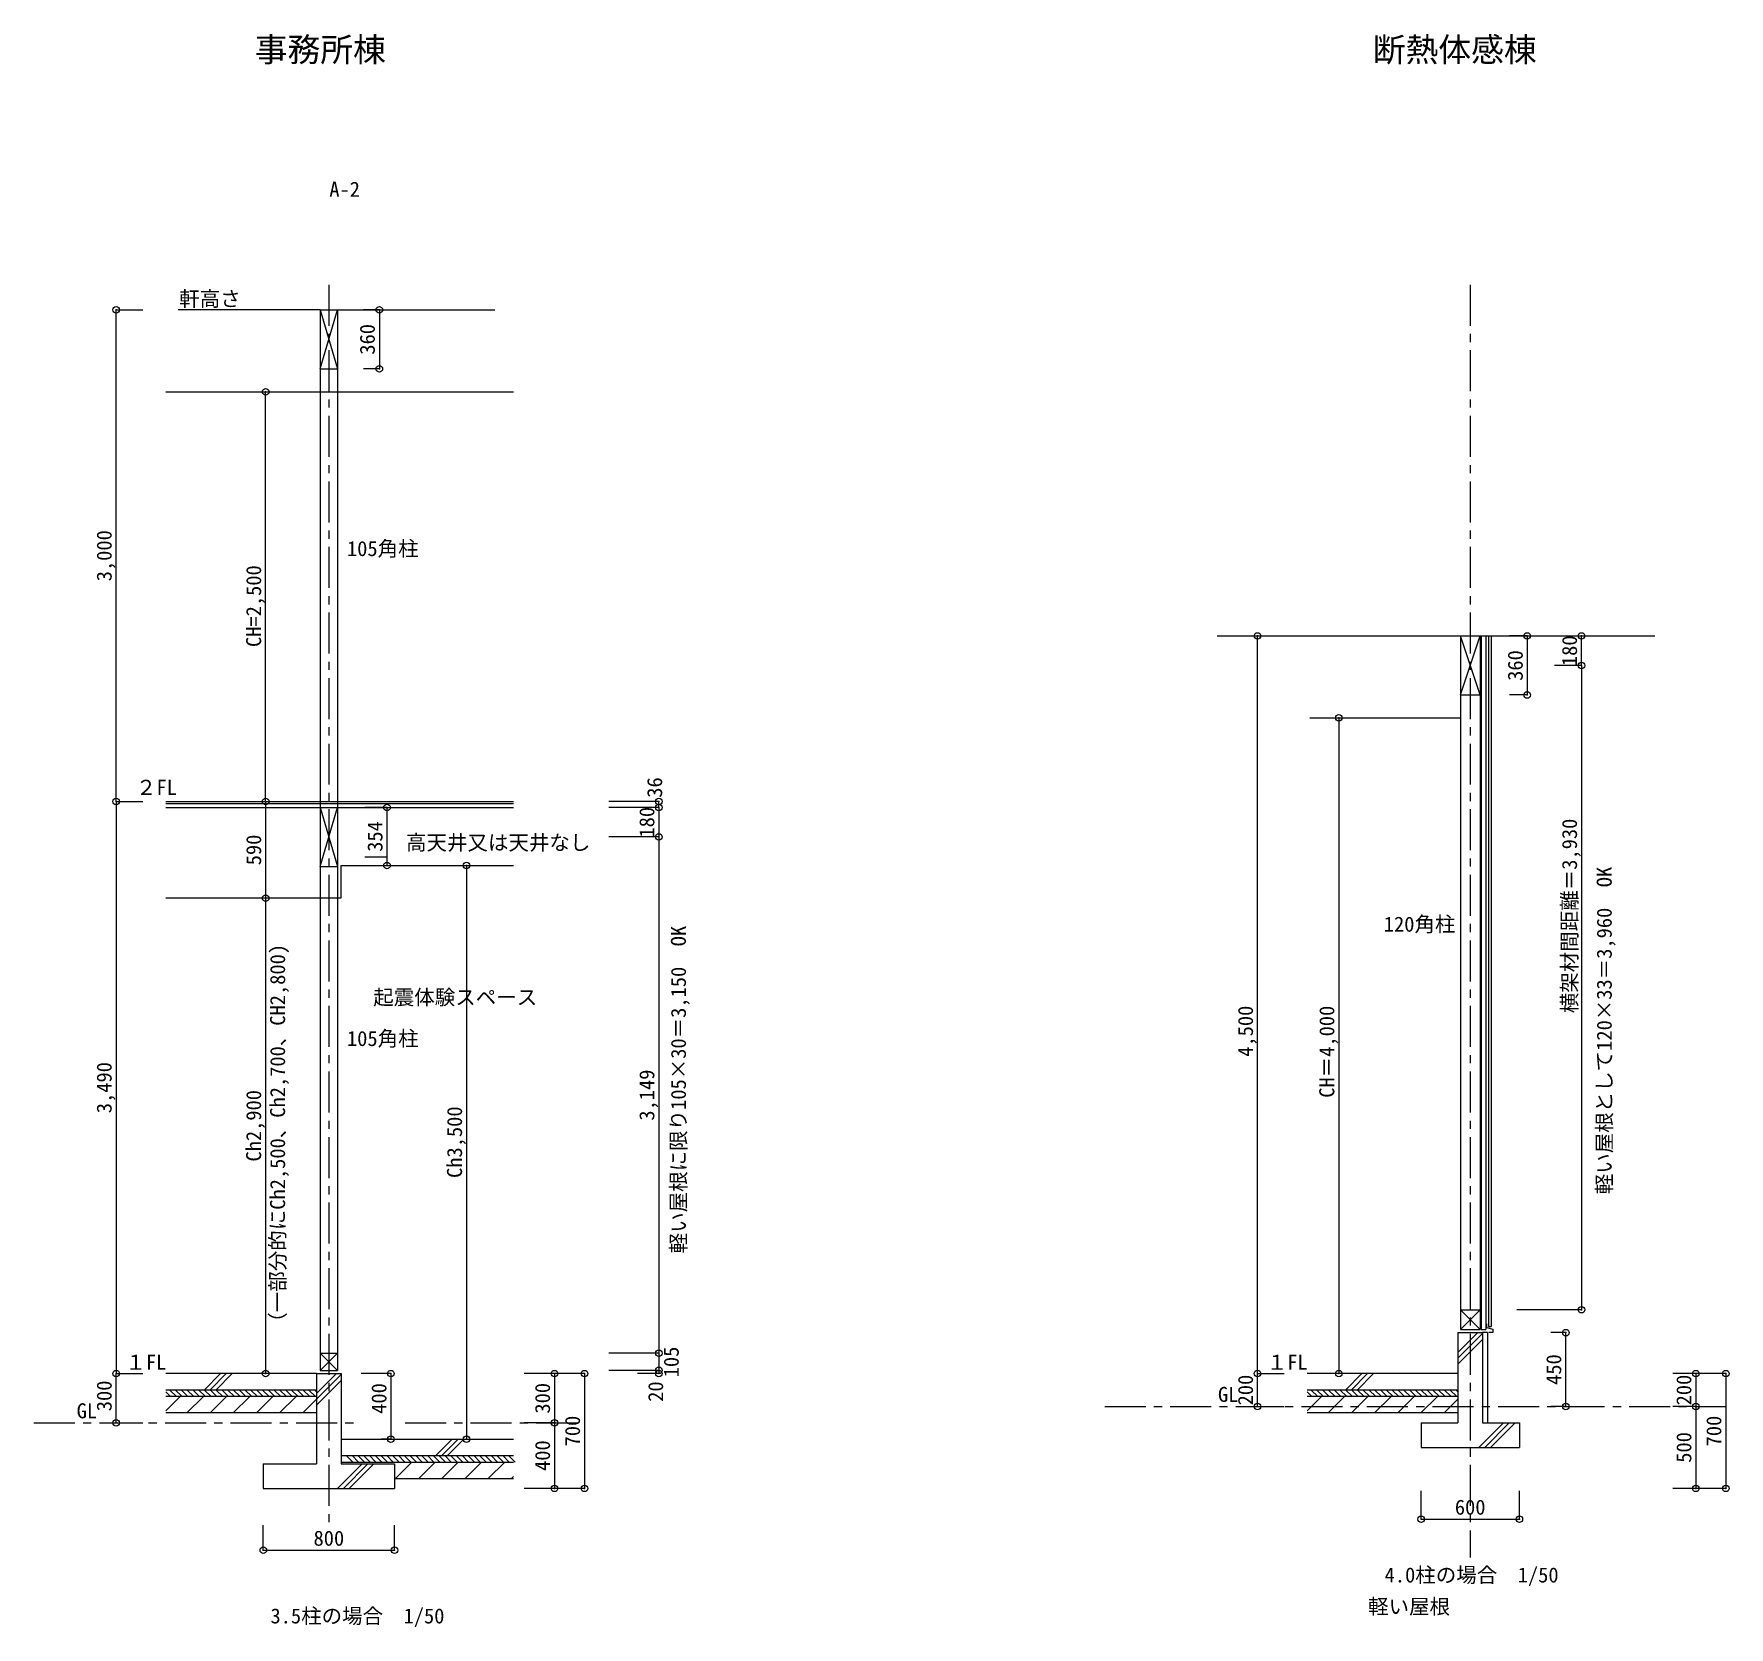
# Model space of a CAD drawing. Units: millimetres at full size, sheet at 1:50. Extents: x -32857 to 5048, y -5408 to 6710.
# Drawn here: x -5294 to 5048, y -3451 to 6268 of the extents above; entities that cross this region are included whole.
import ezdxf
from ezdxf.enums import TextEntityAlignment as Align

# ---------------------------------------------------------------- set-up
doc = ezdxf.new("R2010")
doc.units = ezdxf.units.MM
doc.header["$LTSCALE"] = 50
doc.header["$PDMODE"] = 32
doc.header["$PDSIZE"] = 40
doc.linetypes.add('CHAIN1', pattern=[8, 5, -1, 1, -1])
for name, color, linetype, lineweight in [('3-2_柱(黄)', 7, 'Continuous', 13), ('3-3_仕上線(黄)', 3, 'Continuous', 20), ('3-4_下地・間柱(水色)', 4, 'Continuous', 5), ('3-8_ハッチング', 2, 'Continuous', 5), ('3-A_文字', 7, 'Continuous', 13), ('3-F_寸法・方位', 7, 'Continuous', 13)]:
    doc.layers.add(name, color=color, linetype=linetype, lineweight=lineweight)
doc.styles.add('ＭＳ ゴシック', font='')
doc.styles.get('ＭＳ ゴシック').set_extended_font_data('MS Gothic')

msp = doc.modelspace()

# ---------------------------------------------------------------- texts
at = {"layer": '3-A_文字', "style": 'ＭＳ ゴシック'}
for s, height, p in [('事務所棟', 146.6, (-3946.89, 6055.12)), ('断熱体感棟', 146.6, (2874.32, 6055.12)), ('A-2', 91.64, (-3491.98, 5247.41)), ('軒高さ', 91.64, (-4407.6, 4578.94)), ('105角柱', 91.64, (-3384.3, 3055.23)), ('２FL', 91.64, (-4671.74, 1598.69)), ('高天井又は天井なし', 91.64, (-3024.04, 1262.16)), ('120角柱', 91.64, (2941.38, 764.13)), ('起震体験スペース', 91.64, (-3223.84, 318.22)), ('105角柱', 91.64, (-3384.3, 66.45)), ('１FL', 91.64, (-4735.98, -1908.52)), ('１FL', 91.64, (2227.31, -1908.52)), ('4.0柱の場合\u30001/50', 91.64, (2946.5, -3206.03)), ('軽い屋根', 91.64, (2845.68, -3398.64)), ('3.5柱の場合\u30001/50', 91.64, (-3851.08, -3456.03))]:
    msp.add_text(s, height=height, dxfattribs=at).set_placement(p, align=Align.BOTTOM_LEFT)
at = {"layer": '3-A_文字', "color": 3, "style": 'ＭＳ ゴシック'}
for p in [(1929.65, -2104.63), (-5033.64, -2204.63)]:
    msp.add_text('GL', height=91.64, dxfattribs=at).set_placement(p, align=Align.BOTTOM_LEFT)
at = {"layer": '3-F_寸法・方位', "style": 'ＭＳ ゴシック'}
for s, p in [('360', (-3186.83, 4311.62)), ('3,000', (-4792.58, 2929.12)), ('CH=2,500', (-3880.44, 2528.11)), ('180', (4147.66, 2411.62)), ('360', (3816.69, 2321.62)), ('36', (-1433.93, 1608.66)), ('354', (-3140.18, 1278.62)), ('180', (-1481.7, 1365.62)), ('横架材間距離＝3,930', (4147.66, 294.12)), ('590', (-3880.44, 1196.62)), ('軽い屋根として120×33＝3,960\u3000OK', (4359.6, -810.45)), ('軽い屋根に限り105×30＝3,150\u3000OK', (-1288.81, -1170.7)), ('（一部分的にCh2,500、Ch2,700、CH2,800)', (-3734.25, -1654.86)), ('4,500', (2170.71, 28.34)), ('CH＝4,000', (2666.97, -221.66)), ('3,490', (-4792.58, -315.88)), ('3,149', (-1481.7, -361.38)), ('Ch2,900', (-3880.44, -610.88)), ('Ch3,500', (-2654.86, -710.88)), ('105', (-1332.75, -1927.08)), ('450', (4051.58, -1973.38)), ('300', (-4792.58, -2133.87)), ('20', (-1427.77, -2076.63)), ('200', (2170.71, -2098.38)), ('200', (4845.23, -2098.38)), ('400', (-3116, -2149.78)), ('300', (-2118.06, -2148.38)), ('700', (-1935.19, -2348.38)), ('700', (5028.1, -2348.38)), ('500', (4845.23, -2448.38)), ('400', (-2118.06, -2498.38))]:
    msp.add_text(s, height=91.64, rotation=90, dxfattribs=at).set_placement(p, align=Align.BOTTOM_LEFT)
for s, p in [('600', (3374.89, -2792.42)), ('800', (-3588.4, -2981.88))]:
    msp.add_text(s, height=91.64, dxfattribs=at).set_placement(p, align=Align.BOTTOM_LEFT)

# ---------------------------------------------------------------- linework, layer by layer
at = {"layer": '3-2_柱(黄)'}
for p, q in [((3408.64, -1634.63), (3528.64, -1634.63)), ((-3569.65, -1904.63), (-4488.7, -1904.63)), ((-3547.15, -1884.63), (-3442.15, -1884.63)), ((3393.64, -1904.63), (2474.59, -1904.63)), ((-3569.65, -2004.63), (-4488.7, -2004.63)), ((-3569.65, -2044.63), (-4488.7, -2044.63)), ((3393.64, -2004.63), (2474.59, -2004.63)), ((3393.64, -2044.63), (2474.59, -2044.63)), ((-3569.65, -2144.63), (-4488.7, -2144.63)), ((3393.64, -2144.63), (2474.59, -2144.63)), ((-3419.65, -2304.63), (-2367.84, -2304.63)), ((-3419.65, -2404.63), (-2367.84, -2404.63)), ((-3419.65, -2444.63), (-2367.84, -2444.63)), ((-3094.65, -2544.63), (-2367.84, -2544.63))]:
    msp.add_line(p, q, dxfattribs=at)
at = {"layer": '3-3_仕上線(黄)', "linetype": 'CHAIN1'}
for p, q in [((-3494.65, 4738.4), (-3494.65, -2853.85)), ((3468.64, 4738.4), (3468.64, -3025.63)), ((1238.74, -2104.63), (5025.11, -2104.63)), ((-5294.37, -2204.63), (-3298.19, -2204.63)), ((-3029.92, -2204.63), (-1938.17, -2204.63))]:
    msp.add_line(p, q, dxfattribs=at)
at = {"layer": '3-3_仕上線(黄)'}
for p, q in [((3393.64, -1654.63), (3393.64, -2204.63)), ((3393.64, -1654.63), (3543.64, -1654.63)), ((3543.64, -1654.63), (3543.64, -2204.63)), ((-3569.65, -1904.63), (-3419.65, -1904.63)), ((-3569.65, -1904.63), (-3569.65, -2454.63)), ((-3419.65, -1904.63), (-3419.65, -2454.63)), ((3168.64, -2204.63), (3168.64, -2354.63)), ((3168.64, -2204.63), (3393.64, -2204.63)), ((3543.64, -2204.63), (3768.64, -2204.63)), ((3768.64, -2204.63), (3768.64, -2354.63)), ((3168.64, -2354.63), (3768.64, -2354.63)), ((-3894.65, -2454.63), (-3569.65, -2454.63)), ((-3894.65, -2454.63), (-3894.65, -2604.63)), ((-3894.65, -2604.63), (-3094.65, -2604.63))]:
    msp.add_line(p, q, dxfattribs=at)
msp.add_lwpolyline([(-3419.65, -2454.63), (-3094.65, -2454.63), (-3094.65, -2604.63)], dxfattribs=at)
at = {"layer": '3-4_下地・間柱(水色)'}
for p, q in [((-3547.15, 4585.37), (-4414.4, 4585.37)), ((-3442.15, 4585.37), (-2481.3, 4585.37))]:
    msp.add_line(p, q, dxfattribs=at)
at = {"layer": '3-8_ハッチング'}
for p, q in [((3393.64, -1775.37), (3514.38, -1654.63)), ((3393.64, -1810.73), (3543.64, -1660.73)), ((3393.64, -1846.08), (3543.64, -1696.08)), ((-4256.02, -2004.63), (-4156.02, -1904.63)), ((-4220.66, -2004.63), (-4120.66, -1904.63)), ((-4185.31, -2004.63), (-4085.31, -1904.63)), ((-3569.65, -2025.37), (-3448.91, -1904.63)), ((-3569.65, -2060.73), (-3419.65, -1910.73)), ((-3569.65, -2096.08), (-3419.65, -1946.08)), ((2707.27, -2004.63), (2807.27, -1904.63)), ((2742.63, -2004.63), (2842.63, -1904.63)), ((2777.98, -2004.63), (2877.98, -1904.63)), ((-4488.7, -2016.24), (-4460.31, -2044.63)), ((-4488.7, -2131.24), (-4402.08, -2044.63)), ((-4464.96, -2004.63), (-4424.96, -2044.63)), ((-4429.6, -2004.63), (-4389.6, -2044.63)), ((-4394.25, -2004.63), (-4354.25, -2044.63)), ((-4360.66, -2144.63), (-4260.66, -2044.63)), ((-4358.89, -2004.63), (-4318.89, -2044.63)), ((-4323.53, -2004.63), (-4283.53, -2044.63)), ((-4288.18, -2004.63), (-4248.18, -2044.63)), ((-4252.82, -2004.63), (-4212.82, -2044.63)), ((-4219.24, -2144.63), (-4119.24, -2044.63)), ((-4217.47, -2004.63), (-4177.47, -2044.63)), ((-4182.11, -2004.63), (-4142.11, -2044.63)), ((-4146.76, -2004.63), (-4106.76, -2044.63)), ((-4111.4, -2004.63), (-4071.4, -2044.63)), ((-4077.82, -2144.63), (-3977.82, -2044.63)), ((-4076.05, -2004.63), (-4036.05, -2044.63)), ((-4040.69, -2004.63), (-4000.69, -2044.63)), ((-4005.34, -2004.63), (-3965.34, -2044.63)), ((-3969.98, -2004.63), (-3929.98, -2044.63)), ((-3936.4, -2144.63), (-3836.4, -2044.63)), ((-3934.63, -2004.63), (-3894.63, -2044.63)), ((-3899.27, -2004.63), (-3859.27, -2044.63)), ((-3863.92, -2004.63), (-3823.92, -2044.63)), ((-3828.56, -2004.63), (-3788.56, -2044.63)), ((-3794.98, -2144.63), (-3694.98, -2044.63)), ((-3793.2, -2004.63), (-3753.2, -2044.63)), ((-3757.85, -2004.63), (-3717.85, -2044.63)), ((-3722.49, -2004.63), (-3682.49, -2044.63)), ((-3687.14, -2004.63), (-3647.14, -2044.63)), ((-3653.56, -2144.63), (-3569.65, -2060.73)), ((-3651.78, -2004.63), (-3611.78, -2044.63)), ((-3616.43, -2004.63), (-3576.43, -2044.63)), ((-3581.07, -2004.63), (-3569.65, -2016.05)), ((2474.59, -2016.24), (2502.98, -2044.63)), ((2474.59, -2131.24), (2561.2, -2044.63)), ((2498.33, -2004.63), (2538.33, -2044.63)), ((2533.69, -2004.63), (2573.69, -2044.63)), ((2569.04, -2004.63), (2609.04, -2044.63)), ((2602.63, -2144.63), (2702.63, -2044.63)), ((2604.4, -2004.63), (2644.4, -2044.63)), ((2639.75, -2004.63), (2679.75, -2044.63)), ((2675.11, -2004.63), (2715.11, -2044.63)), ((2710.46, -2004.63), (2750.46, -2044.63)), ((2744.05, -2144.63), (2844.05, -2044.63)), ((2745.82, -2004.63), (2785.82, -2044.63)), ((2781.18, -2004.63), (2821.18, -2044.63)), ((2816.53, -2004.63), (2856.53, -2044.63)), ((2851.89, -2004.63), (2891.89, -2044.63)), ((2885.47, -2144.63), (2985.47, -2044.63)), ((2887.24, -2004.63), (2927.24, -2044.63)), ((2922.6, -2004.63), (2962.6, -2044.63)), ((2957.95, -2004.63), (2997.95, -2044.63)), ((2993.31, -2004.63), (3033.31, -2044.63)), ((3026.89, -2144.63), (3126.89, -2044.63)), ((3028.66, -2004.63), (3068.66, -2044.63)), ((3064.02, -2004.63), (3104.02, -2044.63)), ((3099.37, -2004.63), (3139.37, -2044.63)), ((3134.73, -2004.63), (3174.73, -2044.63)), ((3168.31, -2144.63), (3268.31, -2044.63)), ((3170.08, -2004.63), (3210.08, -2044.63)), ((3205.44, -2004.63), (3245.44, -2044.63)), ((3240.79, -2004.63), (3280.79, -2044.63)), ((3276.15, -2004.63), (3316.15, -2044.63)), ((3309.73, -2144.63), (3393.64, -2060.73)), ((3311.51, -2004.63), (3351.51, -2044.63)), ((3346.86, -2004.63), (3386.86, -2044.63)), ((3382.22, -2004.63), (3393.64, -2016.05)), ((3521.48, -2354.63), (3671.48, -2204.63)), ((3556.84, -2354.63), (3706.84, -2204.63)), ((3592.19, -2354.63), (3742.19, -2204.63)), ((-2841.81, -2404.63), (-2741.81, -2304.63)), ((-2806.45, -2404.63), (-2706.45, -2304.63)), ((-2771.09, -2404.63), (-2671.09, -2304.63)), ((-3441.81, -2604.63), (-3291.81, -2454.63)), ((-3406.45, -2604.63), (-3256.45, -2454.63)), ((-3388.99, -2404.63), (-3348.99, -2444.63)), ((-3371.09, -2604.63), (-3221.09, -2454.63)), ((-3353.64, -2404.63), (-3313.64, -2444.63)), ((-3318.28, -2404.63), (-3278.28, -2444.63)), ((-3282.92, -2404.63), (-3242.92, -2444.63)), ((-3247.57, -2404.63), (-3207.57, -2444.63)), ((-3212.21, -2404.63), (-3172.21, -2444.63)), ((-3176.86, -2404.63), (-3136.86, -2444.63)), ((-3141.5, -2404.63), (-3101.5, -2444.63)), ((-3106.15, -2404.63), (-3066.15, -2444.63)), ((-3087.87, -2544.63), (-2987.87, -2444.63)), ((-3070.79, -2404.63), (-3030.79, -2444.63)), ((-3035.44, -2404.63), (-2995.44, -2444.63)), ((-3000.08, -2404.63), (-2960.08, -2444.63)), ((-2964.73, -2404.63), (-2924.73, -2444.63)), ((-2946.45, -2544.63), (-2846.45, -2444.63)), ((-2929.37, -2404.63), (-2889.37, -2444.63)), ((-2894.02, -2404.63), (-2854.02, -2444.63)), ((-2858.66, -2404.63), (-2818.66, -2444.63)), ((-2823.31, -2404.63), (-2783.31, -2444.63)), ((-2805.03, -2544.63), (-2705.03, -2444.63)), ((-2787.95, -2404.63), (-2747.95, -2444.63)), ((-2752.59, -2404.63), (-2712.59, -2444.63)), ((-2717.24, -2404.63), (-2677.24, -2444.63)), ((-2681.88, -2404.63), (-2641.88, -2444.63)), ((-2663.61, -2544.63), (-2563.61, -2444.63)), ((-2646.53, -2404.63), (-2606.53, -2444.63)), ((-2611.17, -2404.63), (-2571.17, -2444.63)), ((-2575.82, -2404.63), (-2535.82, -2444.63)), ((-2540.46, -2404.63), (-2500.46, -2444.63)), ((-2522.19, -2544.63), (-2422.19, -2444.63)), ((-2505.11, -2404.63), (-2465.11, -2444.63)), ((-2469.75, -2404.63), (-2429.75, -2444.63)), ((-2434.4, -2404.63), (-2394.4, -2444.63)), ((-2399.04, -2404.63), (-2359.04, -2444.63)), ((-2380.76, -2544.63), (-2367.84, -2531.71))]:
    msp.add_line(p, q, dxfattribs=at)
at = {"layer": '3-A_文字'}
for p, q in [((-3547.15, 4585.37), (-3547.15, 1585.37)), ((-3547.15, 4585.37), (-3442.15, 4225.37)), ((-3547.15, 4225.37), (-3442.15, 4585.37)), ((1924.54, 2595.37), (4595.45, 2595.37)), ((3408.64, 2235.37), (3528.64, 2595.37)), ((3528.64, 2235.37), (3408.64, 2595.37)), ((3408.64, 2595.37), (3408.64, -1634.63)), ((3528.64, 2595.37), (3528.64, -1634.63)), ((3534.64, 2595.37), (3534.64, -1634.63)), ((3564.64, 2595.37), (3564.64, -1634.63)), ((3579.64, 2595.37), (3579.64, -1617.83)), ((3595.64, 2595.37), (3595.64, -1617.83)), ((4147.66, 2415.37), (3982.66, 2415.37)), ((3408.64, 2235.37), (3528.64, 2235.37)), ((2490.17, 2095.37), (3408.64, 2095.37)), ((-3547.15, 1659.37), (-3547.15, -1884.63)), ((-3442.15, 1659.37), (-3442.15, -1884.63)), ((-3547.15, 1189.37), (-3442.15, 1549.37)), ((-3547.15, 1549.37), (-3442.15, 1189.37)), ((-3547.15, 1189.37), (-3442.15, 1189.37)), ((-3422.15, 1195.37), (-3422.15, 995.37)), ((-3422.15, 1195.37), (-2367.84, 1195.37)), ((3408.64, -1514.63), (3528.64, -1514.63)), ((3408.64, -1634.63), (3528.64, -1514.63)), ((3528.64, -1634.63), (3408.64, -1514.63)), ((3573.64, -1654.63), (3543.64, -1654.63)), ((3573.64, -1654.63), (3573.64, -2204.63)), ((-3547.15, -1779.63), (-3442.15, -1779.63)), ((-3547.15, -1779.63), (-3442.15, -1884.63)), ((-3547.15, -1884.63), (-3442.15, -1779.63))]:
    msp.add_line(p, q, dxfattribs=at)
msp.add_lwpolyline([(-3547.15, 4585.37), (-3442.15, 4585.37), (-3442.15, 1585.37)], dxfattribs=at)
at = {"layer": '3-F_寸法・方位'}
for p, q in [((-4792.58, 1585.37), (-4792.58, 4585.37)), ((-4792.58, 4585.37), (-4628.9, 4585.37)), ((-3186.83, 4585.37), (-3282.9, 4585.37)), ((-3186.83, 4585.37), (-3186.83, 4225.37)), ((-3547.15, 4225.37), (-3442.15, 4225.37)), ((-3186.83, 4225.37), (-3282.9, 4225.37)), ((-4488.7, 4085.37), (-2367.84, 4085.37)), ((-3880.44, 1585.37), (-3880.44, 4085.37)), ((2170.71, -1904.63), (2170.71, 2595.37)), ((3816.69, 2595.37), (3708.17, 2595.37)), ((3816.69, 2595.37), (3816.69, 2235.37)), ((4147.66, 2415.37), (4147.66, 2595.37)), ((4147.66, 2415.37), (4147.66, -1514.63)), ((3816.69, 2235.37), (3708.17, 2235.37)), ((2666.97, 2095.37), (2666.97, -1904.63)), ((-4792.58, 1585.37), (-4628.9, 1585.37)), ((-4792.58, 1585.37), (-4628.9, 1585.37)), ((-4792.58, 1585.37), (-4628.9, 1585.37)), ((-4792.58, 1585.37), (-4792.58, -1904.63)), ((-4488.7, 1585.37), (-2367.84, 1585.37)), ((-4488.7, 1573.37), (-2367.84, 1573.37)), ((-3880.44, 1585.37), (-3880.44, 995.37)), ((-1481.7, 1585.37), (-1785.96, 1585.37)), ((-1481.7, 1549.37), (-1481.7, 1585.37)), ((-4488.7, 1549.37), (-2367.84, 1549.37)), ((-3143.09, 1549.37), (-3274.85, 1549.37)), ((-3140.18, 1549.37), (-3140.18, 1195.37)), ((-3140.18, 1549.37), (-2993.09, 1549.37)), ((-1481.7, 1549.37), (-1785.96, 1549.37)), ((-1481.7, 1549.37), (-1785.96, 1549.37)), ((-1481.7, 1549.37), (-1481.7, 1369.37)), ((-1481.7, 1369.37), (-1785.96, 1369.37)), ((-1481.7, 1369.37), (-1785.96, 1369.37)), ((-1481.7, 1369.37), (-1481.7, -1779.63)), ((-3143.09, 1245.37), (-3274.85, 1245.37)), ((-2654.86, 1195.37), (-2654.86, -2304.63)), ((-3422.15, 995.37), (-4488.7, 995.37)), ((-3880.44, 995.37), (-3880.44, -1904.63)), ((4147.66, -1514.63), (3753.08, -1514.63)), ((3534.64, -1634.63), (3564.64, -1634.63)), ((3579.64, -1617.83), (3595.64, -1617.83)), ((4051.58, -1654.63), (3959.94, -1654.63)), ((4051.58, -2104.63), (4051.58, -1654.63)), ((-1481.7, -1779.63), (-1785.96, -1779.63)), ((-1481.7, -1779.63), (-1785.96, -1779.63)), ((-1481.7, -1779.63), (-1481.7, -1884.63)), ((-4792.58, -1904.63), (-4628.9, -1904.63)), ((-4792.58, -2204.63), (-4792.58, -1904.63)), ((-3116, -1904.63), (-3297.44, -1904.63)), ((-3116, -1904.63), (-3116, -2304.63)), ((-2118.06, -1904.63), (-2303.76, -1904.63)), ((-1935.19, -1904.63), (-2118.06, -1904.63)), ((-2118.06, -1904.63), (-2118.06, -2204.63)), ((-1935.19, -1904.63), (-1935.19, -2604.63)), ((-1481.7, -1884.63), (-1785.96, -1884.63)), ((-1481.7, -1884.63), (-1611.05, -1884.63)), ((-1481.7, -1904.63), (-1611.05, -1904.63)), ((-1481.7, -1884.63), (-1481.7, -1904.63)), ((2170.71, -2104.63), (2170.71, -1904.63)), ((2170.71, -1904.63), (2334.38, -1904.63)), ((4845.23, -1904.63), (4705.39, -1904.63)), ((5028.1, -1904.63), (4845.23, -1904.63)), ((4845.23, -1904.63), (4845.23, -2104.63)), ((5028.1, -1904.63), (5028.1, -2604.63)), ((2170.71, -2104.63), (2334.38, -2104.63)), ((4051.58, -2104.63), (3959.94, -2104.63)), ((4845.23, -2104.63), (4705.39, -2104.63)), ((4845.23, -2104.63), (4845.23, -2604.63)), ((-4792.58, -2204.63), (-4628.9, -2204.63)), ((-2118.06, -2204.63), (-2303.76, -2204.63)), ((-2118.06, -2204.63), (-2118.06, -2604.63)), ((-3116, -2304.63), (-3174.91, -2304.63)), ((-2118.06, -2604.63), (-2303.76, -2604.63)), ((-1935.19, -2604.63), (-2118.06, -2604.63)), ((3168.64, -2792.42), (3168.64, -2619.57)), ((3768.64, -2792.42), (3768.64, -2619.57)), ((4845.23, -2604.63), (4705.39, -2604.63)), ((5028.1, -2604.63), (4845.23, -2604.63)), ((3168.64, -2792.42), (3768.64, -2792.42)), ((-3894.65, -2981.88), (-3894.65, -2829.85)), ((-3094.65, -2981.88), (-3094.65, -2829.85)), ((-3894.65, -2981.88), (-3094.65, -2981.88))]:
    msp.add_line(p, q, dxfattribs=at)
msp.add_lwpolyline([(3568.39, -1601.27), (3568.39, -1623.94), (3607.63, -1633.97), (3607.63, -1653.15), (3581.91, -1653.15)], dxfattribs=at)
for p in [(-4792.58, 4585.37), (-3186.83, 4585.37), (-3186.83, 4225.37), (-3880.44, 4085.37), (2170.71, 2595.37), (3816.69, 2595.37), (4147.66, 2595.37), (4147.66, 2415.37), (3816.69, 2235.37), (2666.97, 2095.37), (-4792.58, 1585.37), (-3880.44, 1585.37), (-3140.18, 1549.37), (-1481.7, 1585.37), (-1481.7, 1549.37), (-1481.7, 1369.37), (-3140.18, 1195.37), (-2654.86, 1195.37), (-3880.44, 995.37), (4147.66, -1514.63), (4051.58, -1654.63), (-1481.7, -1779.63), (-1481.7, -1779.63), (-4792.58, -1904.63), (-3880.44, -1904.63), (-3116, -1904.63), (-2118.06, -1904.63), (-1935.19, -1904.63), (-1481.7, -1884.63), (-1481.7, -1904.63), (2170.71, -1904.63), (2666.97, -1904.63), (4845.23, -1904.63), (5028.1, -1904.63), (2170.71, -2104.63), (4051.58, -2104.63), (4845.23, -2104.63), (-4792.58, -2204.63), (-2118.06, -2204.63), (-3116, -2304.63), (-2654.86, -2304.63), (-2118.06, -2604.63), (-1935.19, -2604.63), (4845.23, -2604.63), (5028.1, -2604.63), (3168.64, -2792.42), (3768.64, -2792.42), (-3894.65, -2981.88), (-3094.65, -2981.88)]:
    msp.add_point(p, dxfattribs=at)

msp.set_redraw_order([(e.dxf.handle, doc.entitydb.next_handle()) for e in msp.query("TEXT MTEXT ATTDEF DIMENSION ARC_DIMENSION")])  # texts and dimensions are drawn at this point

doc.saveas('drawing.dxf')
